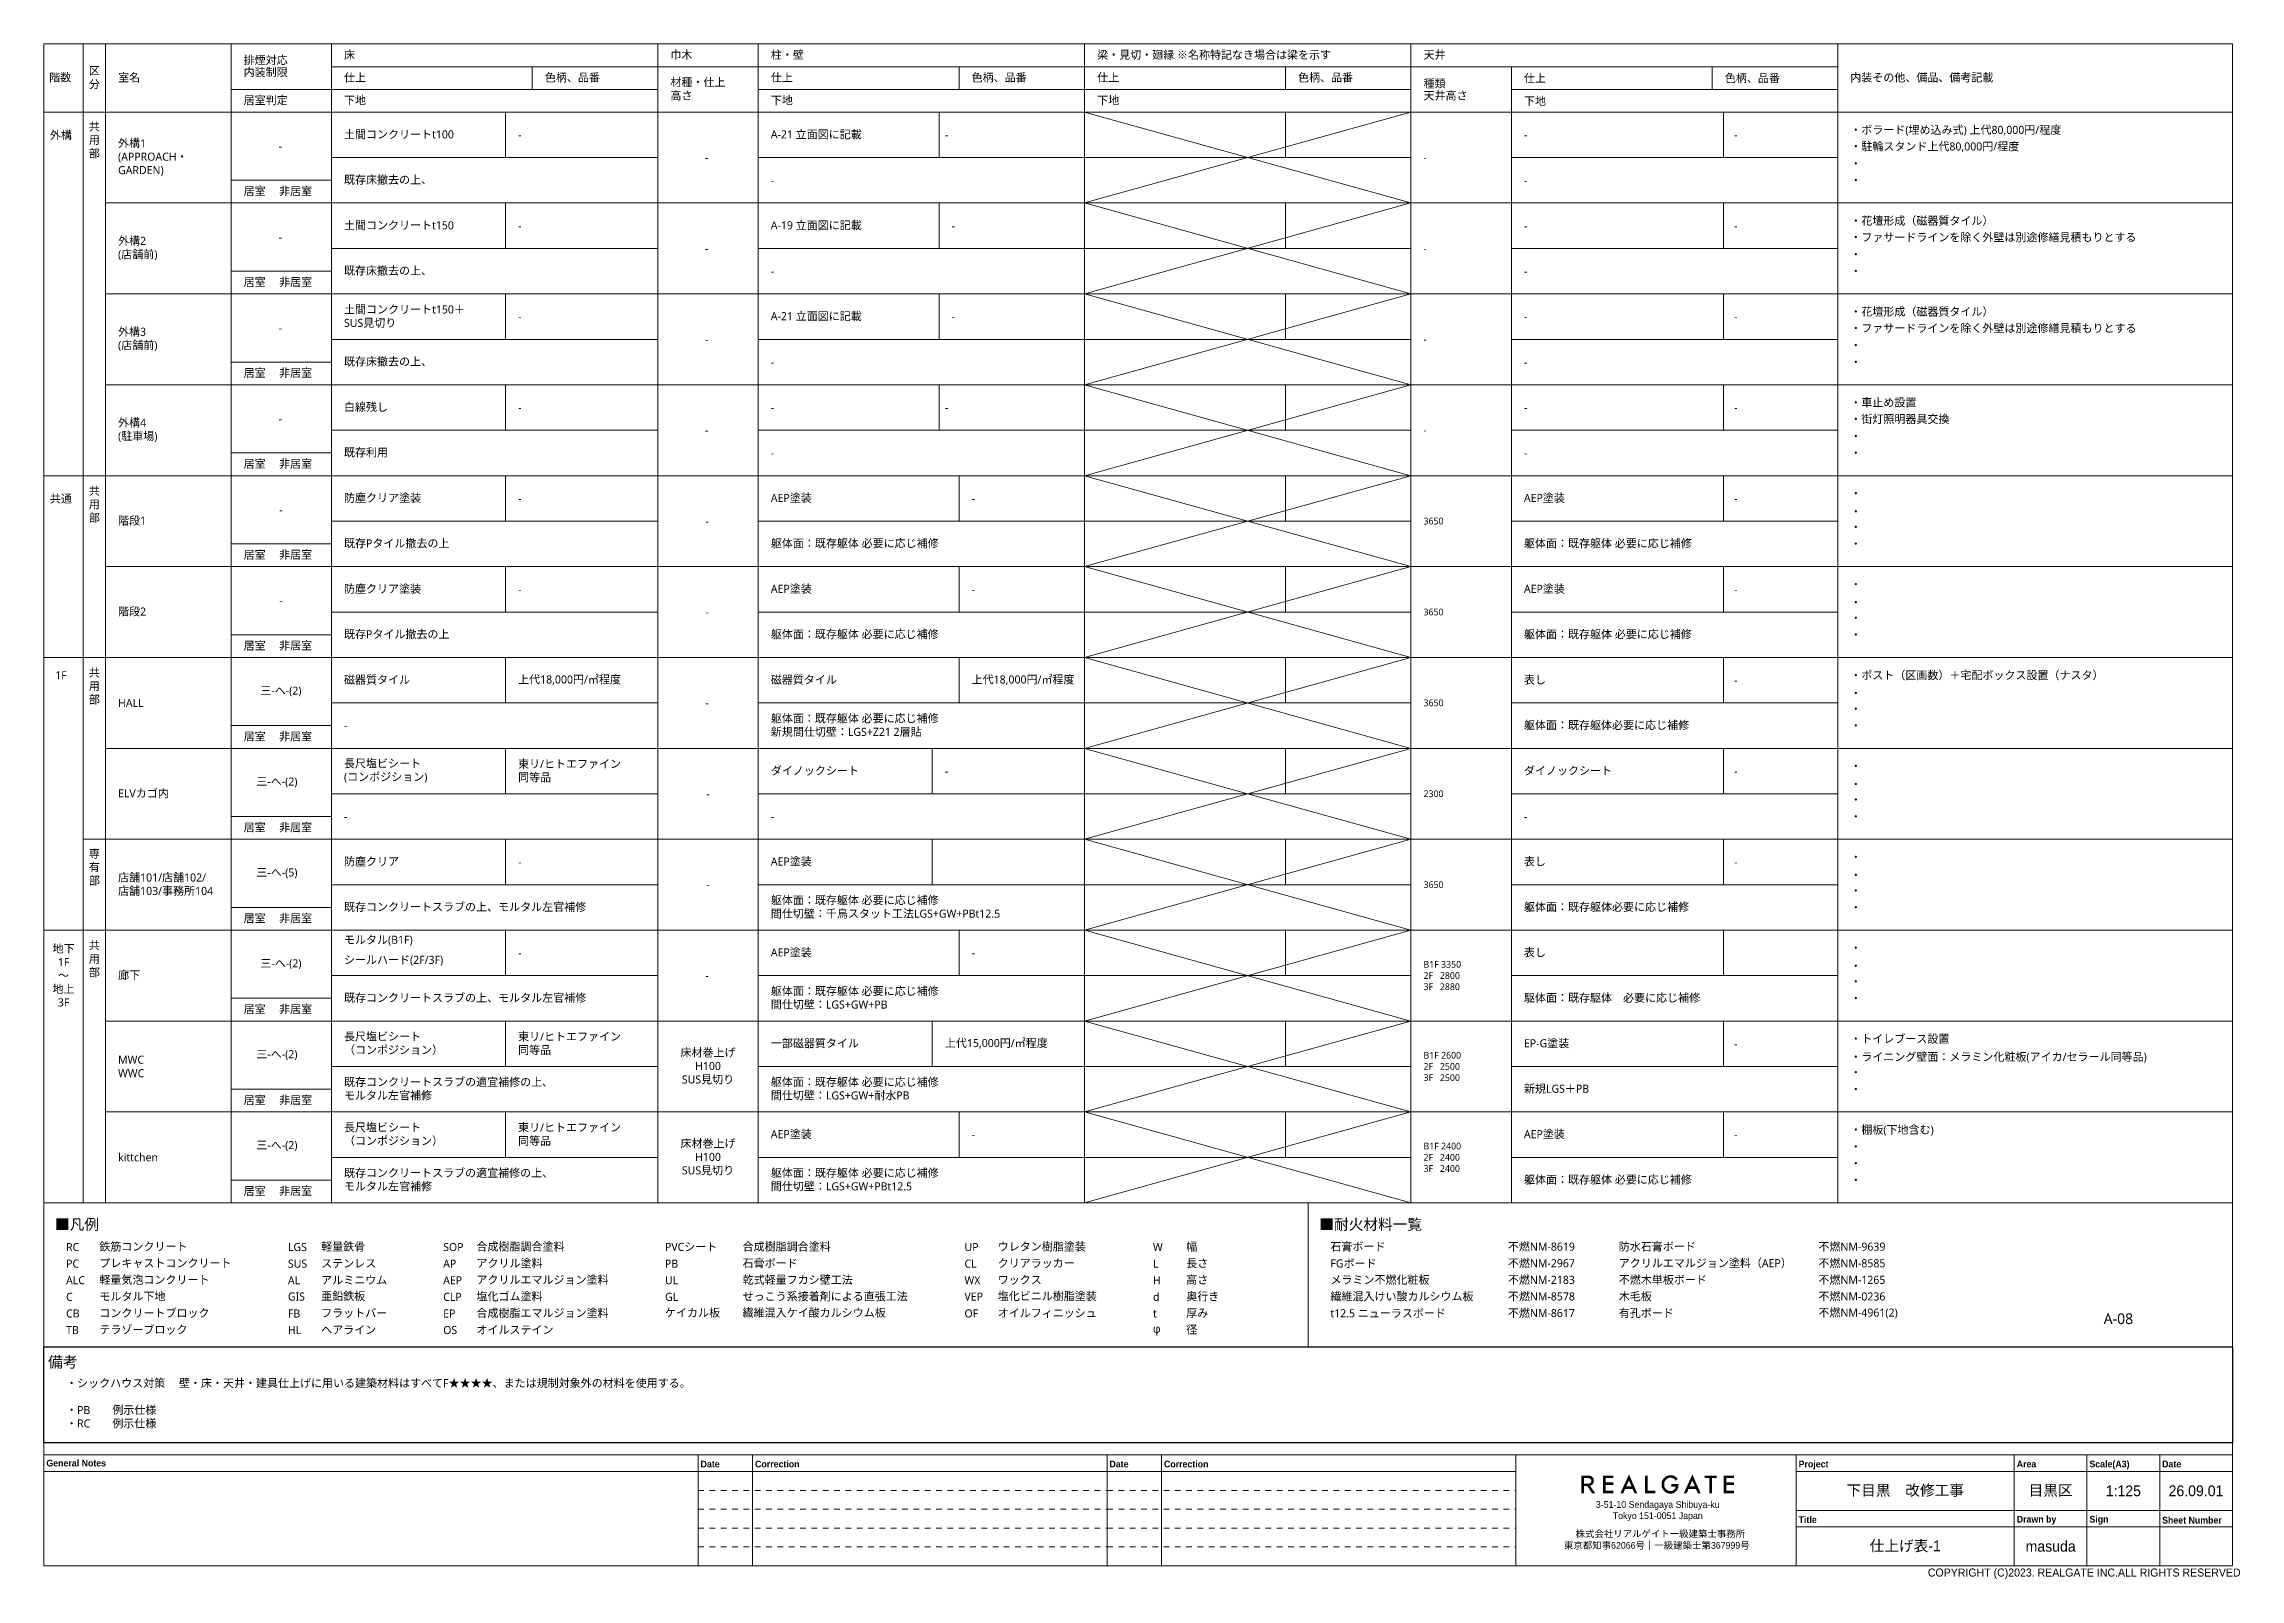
# Paper-space layout 'A-08' of a CAD drawing. Header units: millimetres. Extents: x -204 to 206, y -144 to 143.
import ezdxf

# ---------------------------------------------------------------- set-up
doc = ezdxf.new("R2010")
doc.units = ezdxf.units.MM
doc.header["$PDMODE"] = 1
doc.header["$PDSIZE"] = -2
doc.linetypes.add('短破線', pattern=[2.116125, 1.058062, -1.058062])
doc.layers.add('00_一般', color=7, linetype='Continuous', lineweight=5)
doc.layers.add('一般', color=7, linetype='Continuous', lineweight=5)
doc.styles.add('Yu Gothic UI', font='Yu Gothic UI.ttf')
doc.styles.add('Yu Gothic UI (bold)', font='Yu Gothic UI.ttf')
doc.styles.add('Yu Gothic UI Semilight', font='Yu Gothic UI Semilight.ttf')
doc.styles.add('ＭＳ Ｐゴシック', font='MS PGothic.ttf')
doc.styles.add('ＭＳ Ｐゴシック (bold)', font='')
doc.styles.get('ＭＳ Ｐゴシック (bold)').set_extended_font_data('ＭＳ Ｐゴシック', bold=True)

# ---------------------------------------------------------------- blocks, each defined once
blk = doc.blocks.new('グループ-3')
at = {"layer": '一般', "linetype": 'Continuous', "lineweight": 0, "true_color": 0x221814}
h = blk.add_hatch(color=250, dxfattribs=at)
h.paths.add_polyline_path([(84.4, -126.31), (84.44, -126.31), (84.5, -126.28), (84.57, -126.26), (84.63, -126.23), (84.69, -126.19), (84.74, -126.16), (84.8, -126.12), (84.85, -126.07), (84.89, -126.02), (84.92, -125.99), (84.94, -125.96), (84.98, -125.9), (85.01, -125.85), (85.04, -125.79), (85.06, -125.74), (85.08, -125.7), (85.09, -125.65), (85.1, -125.61), (85.11, -125.57), (85.11, -125.53), (85.11, -125.49), (85.11, -125.46), (85.11, -125.42), (85.12, -125.39), (85.12, -125.36), (85.11, -125.34), (85.11, -125.31), (85.11, -125.29), (85.11, -125.26), (85.1, -125.23), (85.1, -125.2), (85.09, -125.17), (85.09, -125.13), (85.08, -125.1), (85.07, -125.06), (85.06, -125.02), (85.04, -124.98), (85.02, -124.93), (84.99, -124.89), (84.96, -124.84), (84.92, -124.79), (84.88, -124.75), (84.83, -124.69), (84.8, -124.67), (84.78, -124.65), (84.72, -124.61), (84.66, -124.57), (84.6, -124.54), (84.54, -124.51), (84.48, -124.49), (84.43, -124.47), (84.37, -124.46), (84.31, -124.45), (84.26, -124.45), (84.21, -124.44), (84.16, -124.44), (84.12, -124.43), (84.08, -124.43), (84.04, -124.43), (84.01, -124.43), (83.98, -124.42), (83.95, -124.42), (83.93, -124.42), (83.91, -124.42), (83.89, -124.42), (83.88, -124.42), (83.87, -124.42), (83.87, -124.42), (83.86, -124.42), (83.86, -124.42), (83.86, -124.42), (83.86, -124.42), (83.86, -124.42), (83.85, -124.42), (83.84, -124.42), (83.84, -124.42), (83.83, -124.42), (83.82, -124.42), (83.81, -124.42), (83.79, -124.42), (83.78, -124.42), (83.76, -124.42), (83.75, -124.42), (83.73, -124.42), (83.71, -124.42), (83.68, -124.42), (83.66, -124.42), (83.64, -124.42), (83.61, -124.42), (83.59, -124.42), (83.56, -124.42), (83.54, -124.42), (83.51, -124.42), (83.28, -124.42), (82.8, -124.42), (82.8, -127.72), (83.29, -127.72), (83.29, -126.37), (83.88, -126.37), (84.8, -127.72), (85.4, -127.72)])
h.paths.add_polyline_path([(83.29, -125.94), (83.29, -124.89), (83.96, -124.89), (84.05, -124.89), (84.12, -124.9), (84.19, -124.91), (84.26, -124.92), (84.32, -124.94), (84.38, -124.96), (84.43, -124.99), (84.47, -125.02), (84.51, -125.05), (84.54, -125.09), (84.57, -125.13), (84.6, -125.18), (84.62, -125.23), (84.63, -125.28), (84.64, -125.34), (84.64, -125.4), (84.64, -125.47), (84.63, -125.53), (84.62, -125.58), (84.6, -125.63), (84.57, -125.68), (84.54, -125.73), (84.51, -125.77), (84.47, -125.8), (84.42, -125.83), (84.37, -125.86), (84.31, -125.88), (84.25, -125.9), (84.18, -125.92), (84.11, -125.93), (84.03, -125.93), (83.94, -125.94)])
for points in [[(88.78, -124.89), (87.32, -124.89), (87.32, -125.68), (88.74, -125.68), (88.74, -126.15), (87.32, -126.15), (87.32, -127.25), (88.78, -127.25), (88.78, -127.72), (86.83, -127.72), (86.83, -124.42), (88.78, -124.42)], [(95.16, -124.42), (95.16, -127.25), (96.6, -127.25), (96.6, -127.72), (94.67, -127.72), (94.67, -124.42)], [(99.6, -126), (100.94, -126), (100.94, -126.01), (100.94, -126.02), (100.94, -126.03), (100.94, -126.04), (100.94, -126.04), (100.94, -126.05), (100.94, -126.06), (100.94, -126.07), (100.94, -126.08), (100.94, -126.09), (100.94, -126.09), (100.94, -126.1), (100.94, -126.1), (100.94, -126.1), (100.94, -126.1), (100.94, -126.1), (100.94, -126.1), (100.94, -126.1), (100.94, -126.11), (100.94, -126.13), (100.94, -126.15), (100.94, -126.17), (100.93, -126.19), (100.93, -126.23), (100.93, -126.26), (100.93, -126.29), (100.93, -126.32), (100.93, -126.35), (100.92, -126.38), (100.92, -126.41), (100.92, -126.44), (100.92, -126.47), (100.91, -126.49), (100.91, -126.52), (100.9, -126.55), (100.9, -126.58), (100.89, -126.61), (100.88, -126.65), (100.87, -126.68), (100.86, -126.72), (100.85, -126.77), (100.84, -126.81), (100.81, -126.87), (100.79, -126.92), (100.76, -126.97), (100.73, -127.03), (100.7, -127.08), (100.67, -127.13), (100.64, -127.18), (100.6, -127.23), (100.57, -127.27), (100.53, -127.31), (100.42, -127.41), (100.32, -127.5), (100.22, -127.58), (100.12, -127.64), (100.03, -127.69), (99.94, -127.73), (99.85, -127.75), (99.76, -127.76), (99.67, -127.77), (99.59, -127.77), (99.5, -127.77), (99.42, -127.78), (99.34, -127.77), (99.25, -127.77), (99.17, -127.77), (99.09, -127.76), (99, -127.75), (98.91, -127.73), (98.82, -127.69), (98.72, -127.64), (98.62, -127.58), (98.52, -127.51), (98.41, -127.42), (98.29, -127.32), (98.25, -127.28), (98.21, -127.24), (98.12, -127.12), (98.03, -127.01), (97.96, -126.9), (97.9, -126.8), (97.86, -126.7), (97.82, -126.6), (97.8, -126.51), (97.79, -126.42), (97.78, -126.34), (97.78, -126.25), (97.78, -126.16), (97.78, -126.08), (97.78, -125.99), (97.78, -125.9), (97.78, -125.81), (97.79, -125.73), (97.8, -125.64), (97.82, -125.54), (97.86, -125.45), (97.91, -125.34), (97.97, -125.24), (98.04, -125.13), (98.12, -125.02), (98.22, -124.9), (98.26, -124.86), (98.3, -124.82), (98.4, -124.74), (98.49, -124.66), (98.58, -124.6), (98.66, -124.55), (98.74, -124.5), (98.82, -124.47), (98.89, -124.44), (98.96, -124.42), (99.02, -124.41), (99.09, -124.4), (99.14, -124.39), (99.2, -124.38), (99.25, -124.37), (99.29, -124.37), (99.33, -124.36), (99.37, -124.36), (99.4, -124.36), (99.43, -124.36), (99.46, -124.36), (99.49, -124.36), (99.52, -124.36), (99.54, -124.36), (99.56, -124.36), (99.58, -124.36), (99.6, -124.36), (99.62, -124.36), (99.64, -124.37), (99.66, -124.37), (99.69, -124.37), (99.72, -124.38), (99.75, -124.38), (99.78, -124.39), (99.82, -124.39), (99.86, -124.4), (99.9, -124.41), (99.94, -124.43), (99.98, -124.44), (100.03, -124.46), (100.08, -124.47), (100.13, -124.5), (100.17, -124.52), (100.21, -124.53), (100.26, -124.56), (100.31, -124.59), (100.35, -124.62), (100.39, -124.65), (100.43, -124.67), (100.46, -124.7), (100.49, -124.73), (100.52, -124.75), (100.55, -124.78), (100.58, -124.8), (100.6, -124.83), (100.63, -124.85), (100.65, -124.87), (100.67, -124.9), (100.7, -124.92), (100.72, -124.94), (100.74, -124.96), (100.76, -124.98), (100.77, -125), (100.78, -125.01), (100.79, -125.02), (100.79, -125.03), (100.79, -125.03), (100.79, -125.03), (100.79, -125.03), (100.79, -125.03), (100.78, -125.04), (100.78, -125.04), (100.78, -125.04), (100.77, -125.04), (100.77, -125.05), (100.76, -125.05), (100.76, -125.06), (100.75, -125.07), (100.74, -125.07), (100.74, -125.08), (100.73, -125.09), (100.72, -125.1), (100.71, -125.11), (100.69, -125.12), (100.68, -125.13), (100.67, -125.15), (100.66, -125.16), (100.64, -125.17), (100.63, -125.18), (100.62, -125.2), (100.6, -125.21), (100.59, -125.22), (100.58, -125.23), (100.57, -125.25), (100.55, -125.26), (100.54, -125.27), (100.53, -125.28), (100.52, -125.29), (100.52, -125.3), (100.51, -125.3), (100.5, -125.31), (100.49, -125.32), (100.49, -125.32), (100.48, -125.33), (100.48, -125.33), (100.47, -125.34), (100.47, -125.34), (100.46, -125.34), (100.46, -125.35), (100.46, -125.35), (100.45, -125.35), (100.45, -125.36), (100.45, -125.36), (100.45, -125.36), (100.45, -125.37), (100.45, -125.37), (100.45, -125.37), (100.45, -125.37), (100.44, -125.37), (100.43, -125.36), (100.42, -125.34), (100.41, -125.33), (100.4, -125.31), (100.38, -125.29), (100.36, -125.26), (100.34, -125.24), (100.32, -125.22), (100.3, -125.2), (100.29, -125.18), (100.27, -125.16), (100.25, -125.14), (100.23, -125.13), (100.21, -125.11), (100.19, -125.09), (100.17, -125.07), (100.14, -125.05), (100.11, -125.03), (100.08, -125.01), (100.04, -124.98), (100, -124.96), (99.96, -124.93), (99.92, -124.91), (99.88, -124.89), (99.84, -124.87), (99.79, -124.86), (99.75, -124.85), (99.7, -124.84), (99.65, -124.84), (99.6, -124.83), (99.55, -124.83), (99.5, -124.83), (99.45, -124.83), (99.39, -124.83), (99.33, -124.83), (99.28, -124.84), (99.22, -124.84), (99.15, -124.85), (99.09, -124.87), (99.02, -124.89), (98.95, -124.93), (98.88, -124.97), (98.8, -125.02), (98.72, -125.08), (98.64, -125.15), (98.61, -125.19), (98.57, -125.22), (98.51, -125.3), (98.45, -125.38), (98.4, -125.46), (98.36, -125.54), (98.32, -125.61), (98.3, -125.68), (98.28, -125.75), (98.27, -125.82), (98.27, -125.88), (98.27, -125.95), (98.27, -126.01), (98.27, -126.08), (98.27, -126.14), (98.27, -126.21), (98.27, -126.28), (98.28, -126.34), (98.29, -126.41), (98.3, -126.48), (98.33, -126.55), (98.37, -126.63), (98.42, -126.7), (98.47, -126.78), (98.54, -126.86), (98.61, -126.95), (98.65, -126.98), (98.69, -127.02), (98.77, -127.08), (98.84, -127.14), (98.92, -127.18), (98.99, -127.22), (99.05, -127.25), (99.12, -127.28), (99.18, -127.29), (99.23, -127.3), (99.29, -127.31), (99.34, -127.31), (99.39, -127.31), (99.44, -127.31), (99.49, -127.31), (99.53, -127.31), (99.58, -127.31), (99.62, -127.3), (99.66, -127.3), (99.71, -127.28), (99.76, -127.27), (99.81, -127.24), (99.87, -127.22), (99.92, -127.18), (99.98, -127.14), (100.05, -127.1), (100.08, -127.07), (100.12, -127.04), (100.16, -127), (100.19, -126.96), (100.22, -126.92), (100.25, -126.88), (100.28, -126.85), (100.3, -126.82), (100.31, -126.79), (100.33, -126.76), (100.34, -126.73), (100.35, -126.7), (100.36, -126.68), (100.37, -126.65), (100.38, -126.63), (100.38, -126.6), (100.39, -126.58), (100.39, -126.56), (100.4, -126.53), (100.4, -126.51), (100.41, -126.5), (100.41, -126.49), (100.41, -126.48), (100.41, -126.47), (100.41, -126.47), (100.4, -126.47), (100.4, -126.47), (100.4, -126.47), (100.39, -126.47), (100.39, -126.47), (100.38, -126.47), (100.37, -126.47), (100.37, -126.47), (100.36, -126.47), (100.35, -126.47), (100.34, -126.47), (100.33, -126.47), (100.31, -126.47), (100.3, -126.47), (100.28, -126.47), (100.26, -126.47), (100.24, -126.47), (100.22, -126.47), (100.2, -126.47), (100.17, -126.47), (100.15, -126.47), (100.13, -126.47), (100.1, -126.47), (100.08, -126.47), (100.05, -126.47), (100.03, -126.47), (100, -126.47), (99.98, -126.47), (99.95, -126.47), (99.93, -126.47), (99.9, -126.47), (99.88, -126.47), (99.85, -126.47), (99.83, -126.47), (99.81, -126.47), (99.78, -126.47), (99.76, -126.47), (99.74, -126.47), (99.72, -126.47), (99.71, -126.47), (99.69, -126.47), (99.67, -126.47), (99.66, -126.47), (99.64, -126.47), (99.63, -126.47), (99.62, -126.47), (99.61, -126.47), (99.6, -126.47), (99.6, -126.47)], [(107.19, -124.89), (107.19, -127.72), (106.7, -127.72), (106.7, -124.89), (105.8, -124.89), (105.8, -124.42), (108.09, -124.42), (108.09, -124.89)], [(111.32, -124.89), (109.86, -124.89), (109.86, -125.68), (111.28, -125.68), (111.28, -126.15), (109.86, -126.15), (109.86, -127.25), (111.32, -127.25), (111.32, -127.72), (109.37, -127.72), (109.37, -124.42), (111.32, -124.42)]]:
    blk.add_hatch(color=250, dxfattribs=at).paths.add_polyline_path(points)
h = blk.add_hatch(color=250, dxfattribs=at)
h.paths.add_polyline_path([(92.36, -126.92), (92.7, -127.72), (93.23, -127.72), (91.69, -124.21), (90.08, -127.72), (90.61, -127.72), (90.97, -126.92)])
h.paths.add_polyline_path([(92.16, -126.45), (91.17, -126.45), (91.68, -125.33)])
h = blk.add_hatch(color=250, dxfattribs=at)
h.paths.add_polyline_path([(104.2, -126.92), (104.54, -127.72), (105.08, -127.72), (103.53, -124.21), (101.93, -127.72), (102.45, -127.72), (102.81, -126.92)])
h.paths.add_polyline_path([(104, -126.45), (103.02, -126.45), (103.52, -125.33)])
blk = doc.blocks.new('グループ-4')
at = {"layer": '一般'}
blk.add_blockref('グループ-3', (0, 0), dxfattribs=at)
at = {"layer": '一般', "color": 7, "transparency": 33554687, "char_height": 1.2563, "line_spacing_factor": 0.99804, "style": 'ＭＳ Ｐゴシック'}
for s, insert, attachment_point in [('3-51-10 Sendagaya Shibuya-ku\\PTokyo 151-0051 Japan', (97.06, -131.05), 5), ('株式会社リアルゲイト一級建築士事務所', (81.72, -134.66), 1), ('東京都知事62066号｜一級建築士第367999号', (79.55, -136.83), 1)]:
    blk.add_mtext(s, dxfattribs=dict(at, insert=insert, attachment_point=attachment_point))
blk = doc.blocks.new('(横)図面枠')
at = {"layer": '一般', "color": 7, "linetype": 'Continuous', "lineweight": 5, "transparency": 33554687}
blk.add_line((-204.39, -120.54), (70.56, -120.54), dxfattribs=at)
at = {"layer": '一般', "color": 7, "linetype": 'Continuous', "lineweight": 13, "transparency": 33554687}
for p, q in [((-82.19, -120.54), (-82.19, -141.27)), ((-72.01, -120.54), (-72.01, -141.27)), ((-5.81, -120.54), (-5.81, -141.27)), ((4.37, -120.54), (4.37, -141.27)), ((70.56, -141.27), (70.56, -120.54)), ((122.92, -141.27), (122.92, -120.54)), ((163.66, -141.27), (163.66, -120.54)), ((177.24, -141.27), (177.24, -120.54)), ((190.82, -141.27), (190.82, -120.54)), ((-204.39, -123.65), (70.56, -123.65)), ((122.92, -123.65), (204.39, -123.65)), ((122.92, -130.91), (204.39, -130.91)), ((122.92, -134.02), (204.39, -134.02))]:
    blk.add_line(p, q, dxfattribs=at)
at = {"layer": '一般', "color": 7, "linetype": '短破線', "lineweight": 13, "transparency": 33554687}
for p, q in [((-82.19, -127.18), (-5.81, -127.18)), ((-82.19, -130.7), (-5.81, -130.7)), ((-5.81, -127.18), (70.56, -127.18)), ((-5.81, -130.7), (70.56, -130.7)), ((-82.19, -134.22), (-5.81, -134.22)), ((-5.81, -134.22), (70.56, -134.22)), ((-82.19, -137.75), (-5.81, -137.75)), ((-5.81, -137.75), (70.56, -137.75))]:
    blk.add_line(p, q, dxfattribs=at)
at = {"layer": '一般', "linetype": 'Continuous', "lineweight": 13, "flags": 128}
for points in [[(-204.39, 142.88), (204.39, 142.88), (204.39, -141.27), (-204.39, -141.27)], [(-204.39, -120.54), (204.39, -120.54), (204.39, -141.27), (-204.39, -141.27)]]:
    blk.add_lwpolyline(points, close=True, dxfattribs=at)
at = {"layer": '一般', "color": 7, "linetype": 'Continuous', "lineweight": 5, "transparency": 33554687}
for p in [(143.29, -127.28), (170.45, -127.28), (184.03, -127.28), (197.6, -127.28), (143.29, -137.64), (170.45, -137.64), (184.03, -137.64), (197.6, -137.64)]:
    blk.add_point(p, dxfattribs=at)
at = {"layer": '一般', "color": 7, "transparency": 33554687}
blk.add_blockref('グループ-4', (0, 0), dxfattribs=at)
at = {"layer": '一般', "color": 7, "transparency": 33554687, "line_spacing_factor": 1.014956, "style": 'ＭＳ Ｐゴシック (bold)'}
for s, insert, char_height, attachment_point in [(' General Notes', (-204.39, -122.1), 1.2563, 4), (' Date', (-82.19, -121.64), 1.256, 1), (' Correction', (-72.01, -121.64), 1.2563, 1), (' Date', (-5.81, -121.64), 1.256, 1), (' Correction', (4.37, -121.64), 1.2563, 1), (' Project', (122.92, -121.64), 1.256, 1), (' Area', (163.66, -121.63), 1.256, 1), (' Scale(A3)', (177.24, -121.63), 1.256, 1), (' Date', (190.82, -121.63), 1.256, 1), (' Title', (122.92, -132.03), 1.256, 1), (' Drawn by', (163.66, -131.94), 1.256, 1), (' Sign', (177.24, -131.94), 1.256, 1), (' Sheet Number', (190.82, -132.12), 1.2563, 1)]:
    blk.add_mtext(s, dxfattribs=dict(at, insert=insert, char_height=char_height, attachment_point=attachment_point))
at = {"layer": '一般', "line_spacing_factor": 0.99804, "style": 'ＭＳ Ｐゴシック'}
for s, insert, char_height, attachment_point in [('下目黒\u3000改修工事', (143.29, -127.28), 2.01, 5), ('目黒区', (170.45, -127.28), 2.01, 5), ('1:125', (184.03, -127.28), 2.01, 5), ('25.07.01', (197.6, -127.28), 2.01, 5), ('masuda', (170.45, -137.64), 2.01, 5), ('COPYRIGHT (C)2023. REALGATE INC.ALL RIGHTS RESERVED', (147.52, -141.77), 1.5076, 1)]:
    blk.add_mtext(s, dxfattribs=dict(at, insert=insert, char_height=char_height, attachment_point=attachment_point))
at = {"color": 255, "linetype": 'Continuous', "lineweight": 13}
blk.add_wipeout([(192.08, -128.94), (203.12, -128.94), (203.12, -125.61), (192.08, -125.61)], dxfattribs=at).dxf.layer = '一般'
at = {"layer": '一般', "insert": (197.6, -127.28), "char_height": 2.01, "attachment_point": 5, "line_spacing_factor": 0.99804, "style": 'ＭＳ Ｐゴシック'}
blk.add_mtext('26.09.01', dxfattribs=at)
blk = doc.blocks.new('グループ-257')
at = {"layer": '00_一般', "color": 7, "linetype": 'Continuous', "lineweight": 13, "transparency": 33554687, "flags": 128}
for points in [[(-204.34, -73.49), (31.83, -73.49), (31.83, -100.35), (-204.34, -100.35)], [(31.83, -73.49), (204.45, -73.49), (204.45, -100.35), (31.83, -100.35)]]:
    blk.add_lwpolyline(points, close=True, dxfattribs=at)
at = {"layer": '00_一般', "color": 7, "linetype": 'Continuous', "lineweight": 25, "transparency": 33554687, "flags": 128}
blk.add_lwpolyline([(-204.34, -100.35), (204.45, -100.35), (204.45, -118.32), (-204.34, -118.32)], close=True, dxfattribs=at)
at = {"layer": '00_一般', "color": 7, "transparency": 33554687}
for s, insert, char_height, attachment_point, line_spacing_factor, style in [('■凡例', (-202.27, -77.62), 2.01, 4, 0.99804, 'Yu Gothic UI'), ('■耐火材料一覧', (33.9, -77.62), 2.01, 4, 0.99804, 'Yu Gothic UI'), ('RC', (-200.2, -81.75), 1.508, 4, 0.99804, 'Yu Gothic UI'), ('鉄筋コンクリート', (-193.98, -81.75), 1.508, 4, 0.99804, 'Yu Gothic UI'), ('LGS', (-158.76, -81.75), 1.508, 4, 0.99804, 'Yu Gothic UI'), ('軽量鉄骨', (-152.55, -81.75), 1.508, 4, 0.99804, 'Yu Gothic UI'), ('SOP', (-129.76, -81.75), 1.508, 4, 0.99804, 'Yu Gothic UI'), ('合成樹脂調合塗料', (-123.55, -81.75), 1.508, 4, 0.99804, 'Yu Gothic UI'), ('PVCシート', (-88.33, -81.75), 1.508, 4, 0.99804, 'Yu Gothic UI'), ('合成樹脂調合塗料', (-73.83, -81.75), 1.508, 4, 0.99804, 'Yu Gothic UI'), ('UP', (-32.39, -81.75), 1.508, 4, 0.99804, 'Yu Gothic UI'), ('ウレタン樹脂塗装', (-26.18, -81.75), 1.508, 4, 0.99804, 'Yu Gothic UI'), ('W', (2.82, -81.75), 1.51, 4, 0.99804, 'Yu Gothic UI'), ('幅', (9.04, -81.75), 1.51, 4, 0.99804, 'Yu Gothic UI'), ('石膏ボード', (35.97, -81.75), 1.508, 4, 0.99804, 'Yu Gothic UI'), ('不燃NM-8619', (69.12, -81.75), 1.508, 4, 0.99804, 'Yu Gothic UI'), ('防水石膏ボード', (89.83, -81.75), 1.508, 4, 0.99804, 'Yu Gothic UI'), ('不燃NM-9639', (127.12, -81.75), 1.508, 4, 0.99804, 'Yu Gothic UI'), ('PC', (-200.2, -84.85), 1.508, 4, 0.99804, 'Yu Gothic UI'), ('プレキャストコンクリート', (-193.98, -84.85), 1.5076, 4, 0.99804, 'Yu Gothic UI'), ('SUS', (-158.76, -84.85), 1.508, 4, 0.99804, 'Yu Gothic UI'), ('ステンレス', (-152.55, -84.85), 1.508, 4, 0.99804, 'Yu Gothic UI'), ('AP', (-129.76, -84.85), 1.508, 4, 0.99804, 'Yu Gothic UI'), ('アクリル塗料', (-123.55, -84.85), 1.508, 4, 0.99804, 'Yu Gothic UI'), ('PB', (-88.33, -84.85), 1.508, 4, 0.99804, 'Yu Gothic UI'), ('石膏ボード', (-73.83, -84.85), 1.508, 4, 0.99804, 'Yu Gothic UI'), ('CL', (-32.39, -84.85), 1.508, 4, 0.99804, 'Yu Gothic UI'), ('クリアラッカー', (-26.18, -84.85), 1.508, 4, 0.99804, 'Yu Gothic UI'), ('L', (2.82, -84.85), 1.51, 4, 0.99804, 'Yu Gothic UI'), ('長さ', (9.04, -84.85), 1.508, 4, 0.99804, 'Yu Gothic UI'), ('FGボード', (35.97, -84.85), 1.508, 4, 0.99804, 'Yu Gothic UI'), ('不燃NM-2967', (69.12, -84.85), 1.508, 4, 0.99804, 'Yu Gothic UI'), ('アクリルエマルジョン塗料（AEP）', (89.83, -84.85), 1.5076, 4, 0.99804, 'Yu Gothic UI'), ('不燃NM-8585', (127.12, -84.85), 1.508, 4, 0.99804, 'Yu Gothic UI'), ('ALC', (-200.2, -87.95), 1.508, 4, 0.99804, 'Yu Gothic UI'), ('軽量気泡コンクリート', (-193.98, -87.95), 1.508, 4, 0.99804, 'Yu Gothic UI'), ('モルタル下地', (-193.98, -91.05), 1.508, 4, 0.99804, 'Yu Gothic UI'), ('AL', (-158.76, -87.95), 1.508, 4, 0.99804, 'Yu Gothic UI'), ('GIS', (-158.76, -90.99), 1.508, 4, 0.99804, 'Yu Gothic UI'), ('亜鉛鉄板', (-152.55, -90.99), 1.508, 4, 0.99804, 'Yu Gothic UI'), ('アルミニウム', (-152.55, -87.95), 1.508, 4, 0.99804, 'Yu Gothic UI'), ('AEP', (-129.76, -87.95), 1.508, 4, 0.99804, 'Yu Gothic UI'), ('塩化ゴム塗料', (-123.55, -91.05), 1.508, 4, 0.99804, 'Yu Gothic UI'), ('アクリルエマルジョン塗料', (-123.55, -87.95), 1.5076, 4, 0.99804, 'Yu Gothic UI'), ('UL', (-88.33, -87.95), 1.508, 4, 0.99804, 'Yu Gothic UI'), ('乾式軽量フカシ壁工法', (-73.83, -87.95), 1.508, 4, 0.99804, 'Yu Gothic UI'), ('せっこう系接着剤による直張工法', (-73.83, -91.05), 1.5076, 4, 0.99804, 'Yu Gothic UI'), ('VEP', (-32.39, -90.99), 1.508, 4, 0.99804, 'Yu Gothic UI'), ('WX', (-32.39, -87.95), 1.508, 4, 0.99804, 'Yu Gothic UI'), ('塩化ビニル樹脂塗装', (-26.18, -90.99), 1.508, 4, 0.99804, 'Yu Gothic UI'), ('ワックス', (-26.18, -87.95), 1.508, 4, 0.99804, 'Yu Gothic UI'), ('d', (2.82, -91.05), 1.51, 4, 0.99804, 'Yu Gothic UI'), ('H', (2.82, -87.95), 1.51, 4, 0.99804, 'Yu Gothic UI'), ('奥行き', (9.04, -91.05), 1.508, 4, 0.99804, 'Yu Gothic UI'), ('高さ', (9.04, -87.95), 1.508, 4, 0.99804, 'Yu Gothic UI'), ('繊維混入けい酸カルシウム板', (35.97, -91.05), 1.5076, 4, 0.99804, 'Yu Gothic UI'), ('メラミン不燃化粧板', (35.97, -87.95), 1.508, 4, 0.99804, 'Yu Gothic UI'), ('不燃NM-2183', (69.12, -87.95), 1.508, 4, 0.99804, 'Yu Gothic UI'), ('不燃NM-8578', (69.12, -91.05), 1.508, 4, 0.99804, 'Yu Gothic UI'), ('木毛板', (89.83, -91.05), 1.508, 4, 0.99804, 'Yu Gothic UI'), ('不燃木単板ボード', (89.83, -87.95), 1.508, 4, 0.99804, 'Yu Gothic UI'), ('不燃NM-1265', (127.12, -87.95), 1.508, 4, 0.99804, 'Yu Gothic UI'), ('不燃NM-0236', (127.12, -91.05), 1.508, 4, 0.99804, 'Yu Gothic UI'), ('C', (-200.2, -91.05), 1.51, 4, 0.99804, 'Yu Gothic UI'), ('CB', (-200.2, -94.15), 1.508, 4, 0.99804, 'Yu Gothic UI'), ('コンクリートブロック', (-193.98, -94.15), 1.508, 4, 0.99804, 'Yu Gothic UI'), ('FB', (-158.76, -94.15), 1.508, 4, 0.99804, 'Yu Gothic UI'), ('フラットバー', (-152.55, -94.15), 1.508, 4, 0.99804, 'Yu Gothic UI'), ('CLP', (-129.76, -91.05), 1.508, 4, 0.99804, 'Yu Gothic UI'), ('EP', (-129.76, -94.15), 1.508, 4, 0.99804, 'Yu Gothic UI'), ('合成樹脂エマルジョン塗料', (-123.55, -94.15), 1.5076, 4, 0.99804, 'Yu Gothic UI'), ('GL', (-88.33, -91.05), 1.508, 4, 0.99804, 'Yu Gothic UI'), ('ケイカル板', (-88.33, -94.09), 1.508, 4, 0.99804, 'Yu Gothic UI'), ('繊維混入ケイ酸カルシウム板', (-73.83, -94.09), 1.5076, 4, 0.99804, 'Yu Gothic UI'), ('OF', (-32.39, -94.15), 1.508, 4, 0.99804, 'Yu Gothic UI'), ('オイルフィニッシュ', (-26.18, -94.15), 1.508, 4, 0.99804, 'Yu Gothic UI'), ('t', (2.82, -94.15), 1.51, 4, 0.99804, 'Yu Gothic UI'), ('厚み', (9.04, -94.15), 1.508, 4, 0.99804, 'Yu Gothic UI'), ('t12.5 ニューラスボード', (35.97, -94.15), 1.5076, 4, 0.99804, 'Yu Gothic UI'), ('不燃NM-8617', (69.12, -94.15), 1.508, 4, 0.99804, 'Yu Gothic UI'), ('有孔ボード', (89.83, -94.15), 1.508, 4, 0.99804, 'Yu Gothic UI'), ('不燃NM-4961(2)', (127.12, -94.15), 1.5076, 4, 0.99804, 'Yu Gothic UI'), ('TB', (-200.2, -97.25), 1.508, 4, 0.99804, 'Yu Gothic UI'), ('テラゾーブロック', (-193.98, -97.25), 1.508, 4, 0.99804, 'Yu Gothic UI'), ('HL', (-158.76, -97.25), 1.508, 4, 0.99804, 'Yu Gothic UI'), ('ヘアライン', (-152.55, -97.25), 1.508, 4, 0.99804, 'Yu Gothic UI'), ('OS', (-129.76, -97.25), 1.508, 4, 0.99804, 'Yu Gothic UI'), ('オイルステイン', (-123.55, -97.25), 1.508, 4, 0.99804, 'Yu Gothic UI'), ('φ', (2.82, -97.25), 1.51, 4, 0.99804, 'Yu Gothic UI'), ('径', (9.04, -97.25), 1.51, 4, 0.99804, 'Yu Gothic UI'), ('備考', (-203.58, -102.19), 2.035, 1, 1.014956, 'Yu Gothic UI (bold)'), ('・シックハウス対策\u3000 壁・床・天井・建具仕上げに用いる建築材料はすべてF★★★★、または規制対象外の材料を使用する。\\P\\P・PB\u3000\u3000例示仕様\\P・RC\u3000\u3000例示仕様', (-200.2, -106.4), 1.5076, 1, 0.99804, 'Yu Gothic UI')]:
    blk.add_mtext(s, dxfattribs=dict(at, insert=insert, char_height=char_height, attachment_point=attachment_point, line_spacing_factor=line_spacing_factor, style=style))
blk = doc.blocks.new('グループ-258')
at = {"layer": '00_一般', "color": 7, "lineweight": 5}
for p, q in [((-150.63, 138.64), (-89.67, 138.64)), ((-70.91, 138.64), (-9.95, 138.64)), ((-9.95, 138.64), (51.02, 138.64)), ((51.02, 138.64), (130.74, 138.64))]:
    blk.add_line(p, q, dxfattribs=at)
at = {"layer": '00_一般', "color": 8, "linetype": 'Continuous', "lineweight": 5}
for p, q in [((-113.12, 138.64), (-113.12, 134.4)), ((-89.67, 138.64), (-70.91, 138.64)), ((-33.39, 138.64), (-33.39, 134.4)), ((27.57, 138.64), (27.57, 134.4)), ((69.78, 130.16), (69.78, 138.64)), ((107.29, 138.64), (107.29, 134.4)), ((-89.67, 134.4), (-150.63, 134.4)), ((-9.95, 134.4), (-70.91, 134.4)), ((51.02, 134.4), (-9.95, 134.4)), ((130.74, 134.4), (69.78, 134.4))]:
    blk.add_line(p, q, dxfattribs=at)
at = {"layer": '00_一般', "color": 7, "lineweight": 18, "flags": 128}
blk.add_lwpolyline([(-192.84, 142.88), (204.45, 142.88), (204.45, 130.16), (-192.84, 130.16)], close=True, dxfattribs=at)
at = {"layer": '00_一般', "color": 7, "lineweight": 5, "flags": 128}
for points in [[(-169.39, 142.88), (-150.63, 142.88), (-150.63, 134.4), (-169.39, 134.4)], [(-150.63, 142.88), (-89.67, 142.88), (-89.67, 130.16), (-150.63, 130.16)], [(-70.91, 142.88), (-9.95, 142.88), (-9.95, 130.16), (-70.91, 130.16)], [(-9.95, 142.88), (51.02, 142.88), (51.02, 130.16), (-9.95, 130.16)], [(51.02, 142.88), (130.74, 142.88), (130.74, 130.16), (51.02, 130.16)], [(130.74, 142.88), (204.45, 142.88), (204.45, 130.16), (130.74, 130.16)], [(-169.39, 134.4), (-150.63, 134.4), (-150.63, 130.16), (-169.39, 130.16)]]:
    blk.add_lwpolyline(points, close=True, dxfattribs=at)
at = {"layer": '00_一般', "color": 8, "linetype": 'Continuous', "lineweight": 5, "flags": 128}
blk.add_lwpolyline([(-89.67, 142.88), (-70.91, 142.88), (-70.91, 130.16), (-89.67, 130.16)], close=True, dxfattribs=at)
at = {"layer": '00_一般', "color": 7, "attachment_point": 4, "line_spacing_factor": 0.99804, "style": 'Yu Gothic UI'}
for s, insert, char_height in [('排煙対応', (-167.04, 139.76), 1.508), ('床', (-148.29, 140.76), 1.51), ('巾木', (-87.32, 140.76), 1.508), ('柱・壁', (-68.56, 140.76), 1.508), ('梁・見切・廻縁 ※名称特記なき場合は梁を示す', (-7.6, 140.76), 1.5076), ('天井', (53.36, 140.76), 1.508), ('室名', (-190.49, 136.52), 1.508), ('内装制限', (-167.04, 137.52), 1.508), ('仕上', (-148.29, 136.52), 1.508), ('色柄、品番', (-110.77, 136.52), 1.508), ('材種・仕上\\P高さ', (-87.32, 134.4), 1.508), ('仕上', (-68.56, 136.52), 1.508), ('色柄、品番', (-31.05, 136.52), 1.508), ('仕上', (-7.6, 136.52), 1.508), ('色柄、品番', (29.91, 136.52), 1.508), ('種類', (53.36, 135.4), 1.508), ('仕上', (72.12, 136.4), 1.508), ('色柄、品番', (109.64, 136.4), 1.508), ('内装その他、備品、備考記載', (133.08, 136.52), 1.5076), ('居室判定', (-167.04, 132.28), 1.508), ('下地', (-148.29, 132.28), 1.508), ('下地', (-68.56, 132.28), 1.508), ('下地', (-7.6, 132.28), 1.508), ('天井高さ', (53.36, 133.15), 1.508), ('下地', (72.12, 132.15), 1.508)]:
    blk.add_mtext(s, dxfattribs=dict(at, insert=insert, char_height=char_height))
blk = doc.blocks.new('グループ-259')
at = {"layer": '00_一般', "color": 7, "lineweight": 18, "flags": 128}
for points in [[(-204.34, 142.88), (-192.84, 142.88), (-192.84, 130.16), (-204.34, 130.16)], [(-197, 142.88), (-192.84, 142.88), (-192.84, 130.16), (-197, 130.16)]]:
    blk.add_lwpolyline(points, close=True, dxfattribs=at)
at = {"layer": '00_一般', "color": 7, "attachment_point": 5, "line_spacing_factor": 0.99804, "style": 'Yu Gothic UI'}
for s, insert, char_height in [('階数', (-201.29, 136.52), 1.508), ('区\\P分', (-194.92, 136.52), 1.51)]:
    blk.add_mtext(s, dxfattribs=dict(at, insert=insert, char_height=char_height))
blk = doc.blocks.new('グループ-260')
at = {"layer": '00_一般', "color": 8, "linetype": 'Continuous', "lineweight": 5}
for p, q in [((-118.12, 28.33), (-118.12, 19.85)), ((-33.39, 28.33), (-33.39, 19.85)), ((-9.95, 11.36), (51.02, 28.33)), ((51.02, 11.36), (-9.95, 28.33)), ((27.57, 28.33), (27.57, 19.85)), ((69.78, 11.36), (69.78, 28.33)), ((109.4, 28.33), (109.4, 19.85)), ((-150.63, 19.85), (-89.67, 19.85)), ((-9.95, 19.85), (-70.91, 19.85)), ((130.74, 19.85), (69.78, 19.85))]:
    blk.add_line(p, q, dxfattribs=at)
at = {"layer": '00_一般', "color": 7, "lineweight": 5, "flags": 128}
for points in [[(-192.84, 28.33), (-169.39, 28.33), (-169.39, 11.36), (-192.84, 11.36)], [(-169.39, 28.33), (-150.63, 28.33), (-150.63, 15.61), (-169.39, 15.61)], [(-150.63, 28.33), (-89.67, 28.33), (-89.67, 11.36), (-150.63, 11.36)], [(-89.67, 28.33), (-70.91, 28.33), (-70.91, 11.36), (-89.67, 11.36)], [(-70.91, 28.33), (-9.95, 28.33), (-9.95, 11.36), (-70.91, 11.36)], [(-9.95, 28.33), (51.02, 28.33), (51.02, 19.85), (-9.95, 19.85)], [(51.02, 28.33), (130.74, 28.33), (130.74, 11.36), (51.02, 11.36)], [(130.74, 28.33), (204.45, 28.33), (204.45, 11.36), (130.74, 11.36)], [(-9.95, 19.85), (51.02, 19.85), (51.02, 11.36), (-9.95, 11.36)], [(-169.39, 15.61), (-150.63, 15.61), (-150.63, 11.36), (-169.39, 11.36)]]:
    blk.add_lwpolyline(points, close=True, dxfattribs=at)
at = {"layer": '00_一般', "color": 7, "lineweight": 18, "flags": 128}
blk.add_lwpolyline([(-192.84, 28.33), (204.45, 28.33), (204.45, 11.36), (-192.84, 11.36)], close=True, dxfattribs=at)
at = {"layer": '00_一般', "color": 7, "line_spacing_factor": 0.99804, "style": 'Yu Gothic UI'}
for s, insert, char_height, attachment_point in [('磁器質タイル', (-148.29, 24.09), 1.508, 4), ('上代18,000円/㎡程度', (-115.77, 24.09), 1.5076, 4), ('磁器質タイル', (-68.56, 24.09), 1.508, 4), ('上代18,000円/㎡程度', (-31.05, 24.09), 1.5076, 4), ('表し', (72.12, 24.09), 1.508, 4), ('・ポスト（区画数）＋宅配ボックス設置（ナスタ）', (133.08, 25.77), 1.5076, 1), ('HALL', (-190.49, 19.85), 1.508, 4), ('三-へ-(2)', (-160.07, 21.97), 1.508, 5), ('-', (111.38, 24.09), 1.51, 4), ('・', (133.08, 22.4), 1.51, 1), ('-', (-80.46, 19.85), 1.51, 5), ('躯体面：既存躯体 必要に応じ補修\\P新規間仕切壁：LGS+Z21 2層貼', (-68.56, 15.61), 1.5076, 4), ('3650', (53.36, 19.85), 1.256, 4), ('躯体面：既存躯体必要に応じ補修', (72.12, 15.61), 1.5076, 4), ('・', (133.08, 18.73), 1.51, 4), ('非居室', (-160.42, 13.49), 1.508, 4), ('-', (-148.29, 15.61), 1.51, 4), ('・', (133.08, 15.61), 1.51, 4)]:
    blk.add_mtext(s, dxfattribs=dict(at, insert=insert, char_height=char_height, attachment_point=attachment_point))
at = {"layer": '00_一般', "color": 9, "insert": (-167.04, 13.49), "char_height": 1.508, "attachment_point": 4, "line_spacing_factor": 0.99804, "style": 'Yu Gothic UI'}
blk.add_mtext('居室', dxfattribs=at)
blk = doc.blocks.new('グループ-261')
at = {"layer": '00_一般', "color": 8, "linetype": 'Continuous', "lineweight": 5}
for p, q in [((-118.12, -5.61), (-118.12, -14.09)), ((-38.4, -5.61), (-38.4, -14.09)), ((-9.95, -22.58), (51.02, -5.61)), ((51.02, -22.58), (-9.95, -5.61)), ((27.57, -5.61), (27.57, -14.09)), ((69.78, -22.58), (69.78, -5.61)), ((109.4, -5.61), (109.4, -14.09)), ((-150.63, -14.09), (-89.67, -14.09)), ((-9.95, -14.09), (-70.91, -14.09)), ((130.74, -14.09), (69.78, -14.09))]:
    blk.add_line(p, q, dxfattribs=at)
at = {"layer": '00_一般', "color": 7, "lineweight": 5, "flags": 128}
for points in [[(-192.84, -5.61), (-169.39, -5.61), (-169.39, -22.58), (-192.84, -22.58)], [(-169.39, -5.61), (-150.63, -5.61), (-150.63, -18.33), (-169.39, -18.33)], [(-150.63, -5.61), (-89.67, -5.61), (-89.67, -22.58), (-150.63, -22.58)], [(-89.67, -5.61), (-70.91, -5.61), (-70.91, -22.58), (-89.67, -22.58)], [(-70.91, -5.61), (-9.95, -5.61), (-9.95, -22.58), (-70.91, -22.58)], [(-9.95, -5.61), (51.02, -5.61), (51.02, -14.09), (-9.95, -14.09)], [(51.02, -5.61), (130.74, -5.61), (130.74, -22.58), (51.02, -22.58)], [(-9.95, -14.09), (51.02, -14.09), (51.02, -22.58), (-9.95, -22.58)], [(-169.39, -18.33), (-150.63, -18.33), (-150.63, -22.58), (-169.39, -22.58)]]:
    blk.add_lwpolyline(points, close=True, dxfattribs=at)
at = {"layer": '00_一般', "color": 7, "lineweight": 18, "flags": 128}
blk.add_lwpolyline([(-192.84, -5.61), (204.45, -5.61), (204.45, -22.58), (-192.84, -22.58)], close=True, dxfattribs=at)
at = {"layer": '00_一般', "color": 7, "line_spacing_factor": 0.99804, "style": 'Yu Gothic UI'}
for s, insert, char_height, attachment_point in [('店舗101/店舗102/\\P店舗103/事務所104', (-190.49, -14.09), 1.5076, 4), ('三-へ-(5)', (-164.66, -11.97), 1.508, 4), ('防塵クリア', (-148.29, -9.85), 1.508, 4), ('-', (-115.77, -9.85), 1.51, 4), ('AEP塗装', (-68.56, -9.85), 1.508, 4), ('表し', (72.12, -9.85), 1.508, 4), ('-', (111.38, -9.85), 1.51, 4), ('・', (133.08, -8.17), 1.51, 1), ('・', (133.08, -11.54), 1.51, 1), ('-', (-80.29, -14.09), 1.51, 5), ('躯体面：既存躯体 必要に応じ補修\\P間仕切壁：千鳥スタット工法LGS+GW+PBt12.5', (-68.56, -18.33), 1.5076, 4), ('3650', (53.36, -14.09), 1.256, 4), ('・', (133.08, -15.21), 1.51, 4), ('居室', (-167.04, -20.45), 1.508, 4), ('既存コンクリートスラブの上、モルタル左官補修', (-148.29, -18.33), 1.5076, 4), ('躯体面：既存躯体必要に応じ補修', (72.12, -18.33), 1.5076, 4), ('・', (133.08, -18.33), 1.51, 4)]:
    blk.add_mtext(s, dxfattribs=dict(at, insert=insert, char_height=char_height, attachment_point=attachment_point))
at = {"layer": '00_一般', "color": 9, "true_color": 0xbbbbbb, "insert": (-160.42, -20.45), "char_height": 1.508, "attachment_point": 4, "line_spacing_factor": 0.99804, "style": 'Yu Gothic UI'}
blk.add_mtext('非居室', dxfattribs=at)
blk = doc.blocks.new('グループ-262')
at = {"layer": '00_一般', "color": 8, "linetype": 'Continuous', "lineweight": 5}
for p, q in [((-118.12, 130.16), (-118.12, 121.67)), ((-37.13, 130.16), (-37.13, 121.67)), ((-9.95, 113.19), (51.02, 130.16)), ((51.02, 113.19), (-9.95, 130.16)), ((27.57, 130.16), (27.57, 121.67)), ((69.78, 113.19), (69.78, 130.16)), ((109.4, 130.16), (109.4, 121.67)), ((-150.63, 121.67), (-89.67, 121.67)), ((-9.95, 121.67), (-70.91, 121.67)), ((130.74, 121.67), (69.78, 121.67))]:
    blk.add_line(p, q, dxfattribs=at)
at = {"layer": '00_一般', "color": 7, "lineweight": 5, "flags": 128}
for points in [[(-192.84, 130.16), (-169.39, 130.16), (-169.39, 113.19), (-192.84, 113.19)], [(-169.39, 130.16), (-150.63, 130.16), (-150.63, 117.43), (-169.39, 117.43)], [(-150.63, 130.16), (-89.67, 130.16), (-89.67, 113.19), (-150.63, 113.19)], [(-89.67, 130.16), (-70.91, 130.16), (-70.91, 113.19), (-89.67, 113.19)], [(-70.91, 130.16), (-9.95, 130.16), (-9.95, 113.19), (-70.91, 113.19)], [(-9.95, 130.16), (51.02, 130.16), (51.02, 121.67), (-9.95, 121.67)], [(51.02, 130.16), (130.74, 130.16), (130.74, 113.19), (51.02, 113.19)], [(-9.95, 121.67), (51.02, 121.67), (51.02, 113.19), (-9.95, 113.19)], [(-169.39, 117.43), (-150.63, 117.43), (-150.63, 113.19), (-169.39, 113.19)]]:
    blk.add_lwpolyline(points, close=True, dxfattribs=at)
at = {"layer": '00_一般', "color": 7, "lineweight": 18, "flags": 128}
blk.add_lwpolyline([(-192.84, 130.16), (204.45, 130.16), (204.45, 113.19), (-192.84, 113.19)], close=True, dxfattribs=at)
at = {"layer": '00_一般', "color": 7, "line_spacing_factor": 0.99804, "style": 'Yu Gothic UI'}
for s, insert, char_height, attachment_point in [('・ボラード(埋め込み式) 上代80,000円/程度', (133.08, 127.59), 1.5076, 1), ('外構1\\P(APPROACH・\\PGARDEN)', (-190.49, 121.67), 1.508, 4), ('-', (-160.49, 123.79), 1.51, 4), ('土間コンクリートt100', (-148.29, 125.91), 1.5076, 4), ('-', (-115.77, 125.91), 1.51, 4), ('A-21 立面図に記載', (-68.56, 125.91), 1.5076, 4), ('-', (-36.05, 125.91), 1.51, 4), ('-', (72.12, 125.91), 1.51, 4), ('-', (111.38, 125.91), 1.51, 4), ('・駐輪スタンド上代80,000円/程度', (133.08, 124.5), 1.5076, 1), ('-', (-80.88, 121.67), 1.51, 4), ('-', (53.36, 121.67), 1.26, 4), ('・', (133.08, 120.55), 1.51, 4), ('既存床撤去の上、', (-148.29, 117.43), 1.508, 4), ('-', (-68.56, 117.43), 1.51, 4), ('-', (72.12, 117.43), 1.51, 4), ('・', (133.08, 117.43), 1.51, 4)]:
    blk.add_mtext(s, dxfattribs=dict(at, insert=insert, char_height=char_height, attachment_point=attachment_point))
at = {"layer": '00_一般', "color": 9, "char_height": 1.508, "attachment_point": 4, "line_spacing_factor": 0.99804, "style": 'Yu Gothic UI'}
for s, insert in [('居室', (-167.04, 115.31)), ('非居室', (-160.42, 115.31))]:
    blk.add_mtext(s, dxfattribs=dict(at, insert=insert))
blk = doc.blocks.new('グループ-263')
at = {"layer": '00_一般', "color": 8, "linetype": 'Continuous', "lineweight": 5}
for p, q in [((-118.12, 11.36), (-118.12, 2.88)), ((-38.4, 11.36), (-38.4, 2.88)), ((-9.95, -5.61), (51.02, 11.36)), ((51.02, -5.61), (-9.95, 11.36)), ((27.57, 11.36), (27.57, 2.88)), ((69.78, -5.61), (69.78, 11.36)), ((109.4, 11.36), (109.4, 2.88)), ((-150.63, 2.88), (-89.67, 2.88)), ((-9.95, 2.88), (-70.91, 2.88)), ((130.74, 2.88), (69.78, 2.88))]:
    blk.add_line(p, q, dxfattribs=at)
at = {"layer": '00_一般', "color": 7, "lineweight": 5, "flags": 128}
for points in [[(-192.84, 11.36), (-169.39, 11.36), (-169.39, -5.61), (-192.84, -5.61)], [(-169.39, 11.36), (-150.63, 11.36), (-150.63, -1.36), (-169.39, -1.36)], [(-150.63, 11.36), (-89.67, 11.36), (-89.67, -5.61), (-150.63, -5.61)], [(-89.67, 11.36), (-70.91, 11.36), (-70.91, -5.61), (-89.67, -5.61)], [(-70.91, 11.36), (-9.95, 11.36), (-9.95, -5.61), (-70.91, -5.61)], [(-9.95, 11.36), (51.02, 11.36), (51.02, 2.88), (-9.95, 2.88)], [(51.02, 11.36), (130.74, 11.36), (130.74, -5.61), (51.02, -5.61)], [(130.74, 11.36), (204.45, 11.36), (204.45, -5.61), (130.74, -5.61)], [(-9.95, 2.88), (51.02, 2.88), (51.02, -5.61), (-9.95, -5.61)], [(-169.39, -1.36), (-150.63, -1.36), (-150.63, -5.61), (-169.39, -5.61)]]:
    blk.add_lwpolyline(points, close=True, dxfattribs=at)
at = {"layer": '00_一般', "color": 7, "lineweight": 18, "flags": 128}
blk.add_lwpolyline([(-192.84, 11.36), (204.45, 11.36), (204.45, -5.61), (-192.84, -5.61)], close=True, dxfattribs=at)
at = {"layer": '00_一般', "color": 7, "line_spacing_factor": 0.99804, "style": 'Yu Gothic UI'}
for s, insert, char_height, attachment_point in [('長尺塩ビシート\\P(コンポジション)', (-148.29, 7.12), 1.508, 4), ('東リ/ヒトエファイン\\P同等品', (-115.77, 7.12), 1.508, 4), ('・', (133.08, 8.8), 1.51, 1), ('三-へ-(2)', (-164.66, 5), 1.508, 4), ('ダイノックシート', (-68.56, 7.12), 1.508, 4), ('-', (-36.05, 7.12), 1.51, 4), ('ダイノックシート', (72.12, 7.12), 1.508, 4), ('-', (111.38, 7.12), 1.51, 4), ('・', (133.08, 5.43), 1.51, 1), ('ELVカゴ内', (-190.49, 2.88), 1.508, 4), ('-', (-80.29, 2.88), 1.51, 5), ('2300', (53.36, 2.88), 1.256, 4), ('・', (133.08, 1.76), 1.51, 4), ('非居室', (-160.42, -3.48), 1.508, 4), ('-', (-148.29, -1.36), 1.51, 4), ('-', (-68.56, -1.36), 1.51, 4), ('-', (72.12, -1.36), 1.51, 4), ('・', (133.08, -1.36), 1.51, 4)]:
    blk.add_mtext(s, dxfattribs=dict(at, insert=insert, char_height=char_height, attachment_point=attachment_point))
at = {"layer": '00_一般', "color": 9, "insert": (-167.04, -3.48), "char_height": 1.508, "attachment_point": 4, "line_spacing_factor": 0.99804, "style": 'Yu Gothic UI'}
blk.add_mtext('居室', dxfattribs=at)
blk = doc.blocks.new('グループ-264')
at = {"layer": '00_一般', "color": 8, "linetype": 'Continuous', "lineweight": 5}
for p, q in [((-118.12, 62.27), (-118.12, 53.79)), ((-33.39, 62.27), (-33.39, 53.79)), ((-9.95, 45.3), (51.02, 62.27)), ((51.02, 45.3), (-9.95, 62.27)), ((27.57, 62.27), (27.57, 53.79)), ((69.78, 45.3), (69.78, 62.27)), ((109.4, 62.27), (109.4, 53.79)), ((-150.63, 53.79), (-89.67, 53.79)), ((-9.95, 53.79), (-70.91, 53.79)), ((130.74, 53.79), (69.78, 53.79))]:
    blk.add_line(p, q, dxfattribs=at)
at = {"layer": '00_一般', "color": 7, "lineweight": 5, "flags": 128}
for points in [[(-192.84, 62.27), (-169.39, 62.27), (-169.39, 45.3), (-192.84, 45.3)], [(-169.39, 62.27), (-150.63, 62.27), (-150.63, 49.55), (-169.39, 49.55)], [(-150.63, 62.27), (-89.67, 62.27), (-89.67, 45.3), (-150.63, 45.3)], [(-89.67, 62.27), (-70.91, 62.27), (-70.91, 45.3), (-89.67, 45.3)], [(-70.91, 62.27), (-9.95, 62.27), (-9.95, 45.3), (-70.91, 45.3)], [(-9.95, 62.27), (51.02, 62.27), (51.02, 53.79), (-9.95, 53.79)], [(51.02, 62.27), (130.74, 62.27), (130.74, 45.3), (51.02, 45.3)], [(130.74, 62.27), (204.45, 62.27), (204.45, 45.3), (130.74, 45.3)], [(-9.95, 53.79), (51.02, 53.79), (51.02, 45.3), (-9.95, 45.3)], [(-169.39, 49.55), (-150.63, 49.55), (-150.63, 45.3), (-169.39, 45.3)]]:
    blk.add_lwpolyline(points, close=True, dxfattribs=at)
at = {"layer": '00_一般', "color": 7, "lineweight": 18, "flags": 128}
blk.add_lwpolyline([(-192.84, 62.27), (204.45, 62.27), (204.45, 45.3), (-192.84, 45.3)], close=True, dxfattribs=at)
at = {"layer": '00_一般', "color": 7, "line_spacing_factor": 0.99804, "style": 'Yu Gothic UI'}
for s, insert, char_height, attachment_point in [('防塵クリア塗装', (-148.29, 58.03), 1.508, 4), ('-', (-115.77, 58.03), 1.51, 4), ('AEP塗装', (-68.56, 58.03), 1.508, 4), ('-', (-31.05, 58.03), 1.51, 4), ('AEP塗装', (72.12, 58.03), 1.508, 4), ('-', (111.38, 58.03), 1.51, 4), ('・', (133.08, 59.71), 1.51, 1), ('階段1', (-190.49, 53.79), 1.508, 4), ('-', (-160.07, 55.91), 1.51, 5), ('-', (-80.46, 53.79), 1.51, 5), ('3650', (53.36, 53.79), 1.256, 4), ('・', (133.08, 56.34), 1.51, 1), ('既存Pタイル撤去の上', (-148.29, 49.55), 1.508, 4), ('躯体面：既存躯体 必要に応じ補修', (-68.56, 49.55), 1.5076, 4), ('躯体面：既存躯体 必要に応じ補修', (72.12, 49.55), 1.5076, 4), ('・', (133.08, 52.67), 1.51, 4), ('・', (133.08, 49.55), 1.51, 4), ('非居室', (-160.42, 47.43), 1.508, 4)]:
    blk.add_mtext(s, dxfattribs=dict(at, insert=insert, char_height=char_height, attachment_point=attachment_point))
at = {"layer": '00_一般', "color": 9, "insert": (-167.04, 47.43), "char_height": 1.508, "attachment_point": 4, "line_spacing_factor": 0.99804, "style": 'Yu Gothic UI'}
blk.add_mtext('居室', dxfattribs=at)
blk = doc.blocks.new('グループ-265')
at = {"layer": '00_一般', "color": 8, "linetype": 'Continuous', "lineweight": 5}
for p, q in [((-118.12, 113.19), (-118.12, 104.7)), ((-37.13, 113.19), (-37.13, 104.7)), ((-9.95, 96.22), (51.02, 113.19)), ((51.02, 96.22), (-9.95, 113.19)), ((27.57, 113.19), (27.57, 104.7)), ((69.78, 96.22), (69.78, 113.19)), ((109.4, 113.19), (109.4, 104.7)), ((-150.63, 104.7), (-89.67, 104.7)), ((-9.95, 104.7), (-70.91, 104.7)), ((130.74, 104.7), (69.78, 104.7))]:
    blk.add_line(p, q, dxfattribs=at)
at = {"layer": '00_一般', "color": 7, "lineweight": 5, "flags": 128}
for points in [[(-192.84, 113.19), (-169.39, 113.19), (-169.39, 96.22), (-192.84, 96.22)], [(-169.39, 113.19), (-150.63, 113.19), (-150.63, 100.46), (-169.39, 100.46)], [(-150.63, 113.19), (-89.67, 113.19), (-89.67, 96.22), (-150.63, 96.22)], [(-89.67, 113.19), (-70.91, 113.19), (-70.91, 96.22), (-89.67, 96.22)], [(-70.91, 113.19), (-9.95, 113.19), (-9.95, 96.22), (-70.91, 96.22)], [(-9.95, 113.19), (51.02, 113.19), (51.02, 104.7), (-9.95, 104.7)], [(51.02, 113.19), (130.74, 113.19), (130.74, 96.22), (51.02, 96.22)], [(-9.95, 104.7), (51.02, 104.7), (51.02, 96.22), (-9.95, 96.22)], [(-169.39, 100.46), (-150.63, 100.46), (-150.63, 96.22), (-169.39, 96.22)]]:
    blk.add_lwpolyline(points, close=True, dxfattribs=at)
at = {"layer": '00_一般', "color": 7, "lineweight": 18, "flags": 128}
blk.add_lwpolyline([(-192.84, 113.19), (204.45, 113.19), (204.45, 96.22), (-192.84, 96.22)], close=True, dxfattribs=at)
at = {"layer": '00_一般', "color": 7, "line_spacing_factor": 0.99804, "style": 'Yu Gothic UI'}
for s, insert, char_height, attachment_point in [('・花壇形成（磁器質タイル）', (133.08, 110.62), 1.5076, 1), ('外構2\\P(店舗前)', (-190.49, 104.7), 1.508, 4), ('-', (-160.49, 106.82), 1.51, 4), ('土間コンクリートt150', (-148.29, 108.94), 1.5076, 4), ('-', (-115.77, 108.94), 1.51, 4), ('A-19 立面図に記載', (-68.56, 108.94), 1.5076, 4), ('-', (-34.79, 108.94), 1.51, 4), ('-', (72.12, 108.94), 1.51, 4), ('-', (111.38, 108.94), 1.51, 4), ('・ファサードラインを除く外壁は別途修繕見積もりとする', (133.08, 107.53), 1.5076, 1), ('-', (-80.88, 104.7), 1.51, 4), ('-', (53.36, 104.7), 1.26, 4), ('・', (133.08, 103.58), 1.51, 4), ('既存床撤去の上、', (-148.29, 100.46), 1.508, 4), ('-', (-68.56, 100.46), 1.51, 4), ('-', (72.12, 100.46), 1.51, 4), ('・', (133.08, 100.46), 1.51, 4)]:
    blk.add_mtext(s, dxfattribs=dict(at, insert=insert, char_height=char_height, attachment_point=attachment_point))
at = {"layer": '00_一般', "color": 9, "char_height": 1.508, "attachment_point": 4, "line_spacing_factor": 0.99804, "style": 'Yu Gothic UI'}
for s, insert in [('居室', (-167.04, 98.34)), ('非居室', (-160.42, 98.34))]:
    blk.add_mtext(s, dxfattribs=dict(at, insert=insert))
blk = doc.blocks.new('グループ-266')
at = {"layer": '00_一般', "color": 8, "linetype": 'Continuous', "lineweight": 5}
for p, q in [((-118.12, 79.25), (-118.12, 70.76)), ((-37.13, 79.25), (-37.13, 70.76)), ((-9.95, 62.27), (51.02, 79.25)), ((51.02, 62.27), (-9.95, 79.25)), ((27.57, 79.25), (27.57, 70.76)), ((69.78, 62.27), (69.78, 79.25)), ((109.4, 79.25), (109.4, 70.76)), ((-150.63, 70.76), (-89.67, 70.76)), ((-9.95, 70.76), (-70.91, 70.76)), ((130.74, 70.76), (69.78, 70.76))]:
    blk.add_line(p, q, dxfattribs=at)
at = {"layer": '00_一般', "color": 7, "lineweight": 5, "flags": 128}
for points in [[(-192.84, 79.25), (-169.39, 79.25), (-169.39, 62.27), (-192.84, 62.27)], [(-169.39, 79.25), (-150.63, 79.25), (-150.63, 66.52), (-169.39, 66.52)], [(-150.63, 79.25), (-89.67, 79.25), (-89.67, 62.27), (-150.63, 62.27)], [(-89.67, 79.25), (-70.91, 79.25), (-70.91, 62.27), (-89.67, 62.27)], [(-70.91, 79.25), (-9.95, 79.25), (-9.95, 62.27), (-70.91, 62.27)], [(-9.95, 79.25), (51.02, 79.25), (51.02, 70.76), (-9.95, 70.76)], [(51.02, 79.25), (130.74, 79.25), (130.74, 62.27), (51.02, 62.27)], [(-9.95, 70.76), (51.02, 70.76), (51.02, 62.27), (-9.95, 62.27)], [(-169.39, 66.52), (-150.63, 66.52), (-150.63, 62.27), (-169.39, 62.27)]]:
    blk.add_lwpolyline(points, close=True, dxfattribs=at)
at = {"layer": '00_一般', "color": 7, "lineweight": 18, "flags": 128}
blk.add_lwpolyline([(-192.84, 79.25), (204.45, 79.25), (204.45, 62.27), (-192.84, 62.27)], close=True, dxfattribs=at)
at = {"layer": '00_一般', "color": 7, "line_spacing_factor": 0.99804, "style": 'Yu Gothic UI'}
for s, insert, char_height, attachment_point in [('白線残し', (-148.29, 75), 1.508, 4), ('-', (-115.77, 75), 1.51, 4), ('-', (-68.56, 75), 1.51, 4), ('-\\P', (-36.05, 75), 1.51, 4), ('-', (72.12, 75), 1.51, 4), ('-', (111.38, 75), 1.51, 4), ('・車止め設置', (133.08, 76.68), 1.508, 1), ('外構4\\P(駐車場)', (-190.49, 70.76), 1.508, 4), ('-', (-160.49, 72.88), 1.51, 4), ('-', (-80.88, 70.76), 1.51, 4), ('-', (53.36, 70.76), 1.26, 4), ('・街灯照明器具交換', (133.08, 73.59), 1.508, 1), ('・', (133.08, 69.64), 1.51, 4), ('既存利用', (-148.29, 66.52), 1.508, 4), ('-', (-68.56, 66.52), 1.51, 4), ('-', (72.12, 66.52), 1.51, 4), ('・', (133.08, 66.52), 1.51, 4)]:
    blk.add_mtext(s, dxfattribs=dict(at, insert=insert, char_height=char_height, attachment_point=attachment_point))
at = {"layer": '00_一般', "color": 9, "char_height": 1.508, "attachment_point": 4, "line_spacing_factor": 0.99804, "style": 'Yu Gothic UI'}
for s, insert in [('居室', (-167.04, 64.4)), ('非居室', (-160.42, 64.4))]:
    blk.add_mtext(s, dxfattribs=dict(at, insert=insert))
blk = doc.blocks.new('グループ-267')
at = {"layer": '00_一般', "color": 8, "linetype": 'Continuous', "lineweight": 5}
for p, q in [((-118.12, 45.3), (-118.12, 36.82)), ((-33.39, 45.3), (-33.39, 36.82)), ((-9.95, 28.33), (51.02, 45.3)), ((51.02, 28.33), (-9.95, 45.3)), ((27.57, 45.3), (27.57, 36.82)), ((69.78, 28.33), (69.78, 45.3)), ((109.4, 45.3), (109.4, 36.82)), ((-150.63, 36.82), (-89.67, 36.82)), ((-9.95, 36.82), (-70.91, 36.82)), ((130.74, 36.82), (69.78, 36.82))]:
    blk.add_line(p, q, dxfattribs=at)
at = {"layer": '00_一般', "color": 7, "lineweight": 5, "flags": 128}
for points in [[(-192.84, 45.3), (-169.39, 45.3), (-169.39, 28.33), (-192.84, 28.33)], [(-169.39, 45.3), (-150.63, 45.3), (-150.63, 32.58), (-169.39, 32.58)], [(-150.63, 45.3), (-89.67, 45.3), (-89.67, 28.33), (-150.63, 28.33)], [(-89.67, 45.3), (-70.91, 45.3), (-70.91, 28.33), (-89.67, 28.33)], [(-70.91, 45.3), (-9.95, 45.3), (-9.95, 28.33), (-70.91, 28.33)], [(-9.95, 45.3), (51.02, 45.3), (51.02, 36.82), (-9.95, 36.82)], [(51.02, 45.3), (130.74, 45.3), (130.74, 28.33), (51.02, 28.33)], [(130.74, 45.3), (204.45, 45.3), (204.45, 28.33), (130.74, 28.33)], [(-9.95, 36.82), (51.02, 36.82), (51.02, 28.33), (-9.95, 28.33)], [(-169.39, 32.58), (-150.63, 32.58), (-150.63, 28.33), (-169.39, 28.33)]]:
    blk.add_lwpolyline(points, close=True, dxfattribs=at)
at = {"layer": '00_一般', "color": 7, "lineweight": 18, "flags": 128}
blk.add_lwpolyline([(-192.84, 45.3), (204.45, 45.3), (204.45, 28.33), (-192.84, 28.33)], close=True, dxfattribs=at)
at = {"layer": '00_一般', "color": 7, "line_spacing_factor": 0.99804, "style": 'Yu Gothic UI'}
for s, insert, char_height, attachment_point in [('防塵クリア塗装', (-148.29, 41.06), 1.508, 4), ('AEP塗装', (-68.56, 41.06), 1.508, 4), ('AEP塗装', (72.12, 41.06), 1.508, 4), ('・', (133.08, 42.74), 1.51, 1), ('階段2', (-190.49, 36.82), 1.508, 4), ('-', (-160.07, 38.94), 1.51, 5), ('-', (-115.77, 41.06), 1.51, 4), ('-', (-31.05, 41.06), 1.51, 4), ('3650', (53.36, 36.82), 1.256, 4), ('-', (111.38, 41.06), 1.51, 4), ('・', (133.08, 39.37), 1.51, 1), ('既存Pタイル撤去の上', (-148.29, 32.58), 1.508, 4), ('-', (-80.46, 36.82), 1.51, 5), ('躯体面：既存躯体 必要に応じ補修', (-68.56, 32.58), 1.5076, 4), ('躯体面：既存躯体 必要に応じ補修', (72.12, 32.58), 1.5076, 4), ('・', (133.08, 35.7), 1.51, 4), ('・', (133.08, 32.58), 1.51, 4), ('非居室', (-160.42, 30.46), 1.508, 4)]:
    blk.add_mtext(s, dxfattribs=dict(at, insert=insert, char_height=char_height, attachment_point=attachment_point))
at = {"layer": '00_一般', "color": 9, "insert": (-167.04, 30.46), "char_height": 1.508, "attachment_point": 4, "line_spacing_factor": 0.99804, "style": 'Yu Gothic UI'}
blk.add_mtext('居室', dxfattribs=at)
blk = doc.blocks.new('グループ-268')
at = {"layer": '00_一般', "color": 8, "linetype": 'Continuous', "lineweight": 5}
for p, q in [((-118.12, 96.22), (-118.12, 87.73)), ((-37.13, 96.22), (-37.13, 87.73)), ((-9.95, 79.25), (51.02, 96.22)), ((51.02, 79.25), (-9.95, 96.22)), ((27.57, 96.22), (27.57, 87.73)), ((69.78, 79.25), (69.78, 96.22)), ((109.4, 96.22), (109.4, 87.73)), ((-150.63, 87.73), (-89.67, 87.73)), ((-9.95, 87.73), (-70.91, 87.73)), ((130.74, 87.73), (69.78, 87.73))]:
    blk.add_line(p, q, dxfattribs=at)
at = {"layer": '00_一般', "color": 7, "lineweight": 5, "flags": 128}
for points in [[(-192.84, 96.22), (-169.39, 96.22), (-169.39, 79.25), (-192.84, 79.25)], [(-169.39, 96.22), (-150.63, 96.22), (-150.63, 83.49), (-169.39, 83.49)], [(-150.63, 96.22), (-89.67, 96.22), (-89.67, 79.25), (-150.63, 79.25)], [(-89.67, 96.22), (-70.91, 96.22), (-70.91, 79.25), (-89.67, 79.25)], [(-70.91, 96.22), (-9.95, 96.22), (-9.95, 79.25), (-70.91, 79.25)], [(-9.95, 96.22), (51.02, 96.22), (51.02, 87.73), (-9.95, 87.73)], [(51.02, 96.22), (130.74, 96.22), (130.74, 79.25), (51.02, 79.25)], [(-9.95, 87.73), (51.02, 87.73), (51.02, 79.25), (-9.95, 79.25)], [(-169.39, 83.49), (-150.63, 83.49), (-150.63, 79.25), (-169.39, 79.25)]]:
    blk.add_lwpolyline(points, close=True, dxfattribs=at)
at = {"layer": '00_一般', "color": 7, "lineweight": 18, "flags": 128}
blk.add_lwpolyline([(-192.84, 96.22), (204.45, 96.22), (204.45, 79.25), (-192.84, 79.25)], close=True, dxfattribs=at)
at = {"layer": '00_一般', "color": 7, "line_spacing_factor": 0.99804, "style": 'Yu Gothic UI'}
for s, insert, char_height, attachment_point in [('土間コンクリートt150＋\\PSUS見切り', (-148.29, 91.97), 1.5076, 4), ('-', (-115.77, 91.97), 1.51, 4), ('A-21 立面図に記載', (-68.56, 91.97), 1.5076, 4), ('-', (-34.79, 91.97), 1.51, 4), ('-', (72.12, 91.97), 1.51, 4), ('-', (111.38, 91.97), 1.51, 4), ('・花壇形成（磁器質タイル）', (133.08, 93.65), 1.5076, 1), ('・ファサードラインを除く外壁は別途修繕見積もりとする', (133.08, 90.56), 1.5076, 1), ('外構3\\P(店舗前)', (-190.49, 87.73), 1.508, 4), ('-', (-160.49, 89.85), 1.51, 4), ('-', (-80.88, 87.73), 1.51, 4), ('-', (53.36, 87.73), 1.26, 4), ('・', (133.08, 86.61), 1.51, 4), ('既存床撤去の上、', (-148.29, 83.49), 1.508, 4), ('-', (-68.56, 83.49), 1.51, 4), ('-', (72.12, 83.49), 1.51, 4), ('・', (133.08, 83.49), 1.51, 4)]:
    blk.add_mtext(s, dxfattribs=dict(at, insert=insert, char_height=char_height, attachment_point=attachment_point))
at = {"layer": '00_一般', "color": 9, "char_height": 1.508, "attachment_point": 4, "line_spacing_factor": 0.99804, "style": 'Yu Gothic UI'}
for s, insert in [('居室', (-167.04, 81.37)), ('非居室', (-160.42, 81.37))]:
    blk.add_mtext(s, dxfattribs=dict(at, insert=insert))
blk = doc.blocks.new('グループ-269')
at = {"layer": '00_一般', "color": 7, "lineweight": 18, "flags": 128}
for points in [[(-204.34, 130.16), (-197, 130.16), (-197, 62.27), (-204.34, 62.27)], [(-197, 130.16), (-192.84, 130.16), (-192.84, 62.27), (-197, 62.27)], [(-204.34, 62.27), (-197, 62.27), (-197, 28.33), (-204.34, 28.33)], [(-197, 62.27), (-192.84, 62.27), (-192.84, 28.33), (-197, 28.33)], [(-204.34, 28.33), (-197, 28.33), (-197, -22.58), (-204.34, -22.58)], [(-197, 28.33), (-192.84, 28.33), (-192.84, -5.61), (-197, -5.61)], [(-197, -5.61), (-192.84, -5.61), (-192.84, -22.58), (-197, -22.58)]]:
    blk.add_lwpolyline(points, close=True, dxfattribs=at)
at = {"layer": '00_一般', "color": 7}
for name in ['グループ-259', 'グループ-258', 'グループ-262', 'グループ-265', 'グループ-268', 'グループ-266', 'グループ-264', 'グループ-267', 'グループ-260', 'グループ-263', 'グループ-261']:
    blk.add_blockref(name, (0, 0), dxfattribs=at)
at = {"layer": '00_一般', "color": 7, "attachment_point": 5, "line_spacing_factor": 0.99804, "style": 'Yu Gothic UI'}
for s, insert, char_height in [('共\\P用\\P部', (-194.92, 124.86), 1.51), ('外構', (-201.17, 125.77), 1.508), ('共通', (-201.17, 57.89), 1.508), ('共\\P用\\P部', (-194.92, 56.84), 1.51), ('1F', (-201.17, 25.01), 1.508), ('共\\P用\\P部', (-194.92, 22.9), 1.51), ('専\\P有\\P部', (-194.92, -10.9), 1.51)]:
    blk.add_mtext(s, dxfattribs=dict(at, insert=insert, char_height=char_height))
blk = doc.blocks.new('グループ-270')
at = {"layer": '00_一般', "color": 8, "linetype": 'Continuous', "lineweight": 5}
for p, q in [((-118.12, -39.55), (-118.12, -48.03)), ((-38.4, -39.55), (-38.4, -48.03)), ((-9.95, -56.52), (51.02, -39.55)), ((51.02, -56.52), (-9.95, -39.55)), ((27.57, -39.55), (27.57, -48.03)), ((69.78, -56.52), (69.78, -39.55)), ((109.4, -39.55), (109.4, -48.03)), ((-150.63, -48.03), (-89.67, -48.03)), ((-9.95, -48.03), (-70.91, -48.03)), ((130.74, -48.03), (69.78, -48.03))]:
    blk.add_line(p, q, dxfattribs=at)
at = {"layer": '00_一般', "color": 7, "lineweight": 5, "flags": 128}
for points in [[(-192.84, -39.55), (-169.39, -39.55), (-169.39, -56.52), (-192.84, -56.52)], [(-169.39, -39.55), (-150.63, -39.55), (-150.63, -52.27), (-169.39, -52.27)], [(-150.63, -39.55), (-89.67, -39.55), (-89.67, -56.52), (-150.63, -56.52)], [(-89.67, -39.55), (-70.91, -39.55), (-70.91, -56.52), (-89.67, -56.52)], [(-70.91, -39.55), (-9.95, -39.55), (-9.95, -56.52), (-70.91, -56.52)], [(-9.95, -39.55), (51.02, -39.55), (51.02, -48.03), (-9.95, -48.03)], [(51.02, -39.55), (130.74, -39.55), (130.74, -56.52), (51.02, -56.52)], [(130.74, -39.55), (204.45, -39.55), (204.45, -56.52), (130.74, -56.52)], [(-9.95, -48.03), (51.02, -48.03), (51.02, -56.52), (-9.95, -56.52)], [(-169.39, -52.27), (-150.63, -52.27), (-150.63, -56.52), (-169.39, -56.52)]]:
    blk.add_lwpolyline(points, close=True, dxfattribs=at)
at = {"layer": '00_一般', "color": 7, "lineweight": 18, "flags": 128}
blk.add_lwpolyline([(-192.84, -39.55), (204.45, -39.55), (204.45, -56.52), (-192.84, -56.52)], close=True, dxfattribs=at)
at = {"layer": '00_一般', "color": 7, "line_spacing_factor": 0.99804, "style": 'Yu Gothic UI'}
for s, insert, char_height, attachment_point in [('三-へ-(2)', (-164.66, -45.91), 1.508, 4), ('長尺塩ビシート\\P（コンポジション）', (-148.29, -43.79), 1.508, 4), ('東リ/ヒトエファイン\\P同等品', (-115.77, -43.79), 1.508, 4), ('床材巻上げ\\PH100\\PSUS見切り', (-80.29, -48.03), 1.508, 5), ('一部磁器質タイル', (-68.56, -43.79), 1.508, 4), ('上代15,000円/㎡程度', (-36.05, -43.79), 1.5076, 4), ('EP-G塗装', (72.12, -43.79), 1.508, 4), ('-', (111.38, -43.79), 1.51, 4), ('・トイレブース設置', (133.08, -42.11), 1.508, 1), ('MWC\\PWWC', (-190.49, -48.03), 1.508, 4), ('B1F 2600\\P2F   2500\\P3F   2500', (53.36, -48.03), 1.256, 4), ('・ライニング壁面：メラミン化粧板(アイカ/セラール同等品)', (133.08, -45.48), 1.5076, 1), ('・', (133.08, -49.15), 1.51, 4), ('非居室', (-160.42, -54.39), 1.508, 4), ('既存コンクリートスラブの適宜補修の上、\\Pモルタル左官補修', (-148.29, -52.27), 1.5076, 4), ('躯体面：既存躯体 必要に応じ補修\\P間仕切壁：LGS+GW+耐水PB', (-68.56, -52.27), 1.5076, 4), ('新規LGS＋PB', (72.12, -52.27), 1.508, 4), ('・', (133.08, -52.27), 1.51, 4)]:
    blk.add_mtext(s, dxfattribs=dict(at, insert=insert, char_height=char_height, attachment_point=attachment_point))
at = {"layer": '00_一般', "color": 9, "insert": (-167.04, -54.39), "char_height": 1.508, "attachment_point": 4, "line_spacing_factor": 0.99804, "style": 'Yu Gothic UI'}
blk.add_mtext('居室', dxfattribs=at)
blk = doc.blocks.new('グループ-271')
at = {"layer": '00_一般', "color": 8, "linetype": 'Continuous', "lineweight": 5}
for p, q in [((-118.12, -56.52), (-118.12, -65)), ((-33.39, -56.52), (-33.39, -65)), ((-9.95, -73.49), (51.02, -56.52)), ((51.02, -73.49), (-9.95, -56.52)), ((27.57, -56.52), (27.57, -65)), ((69.78, -73.49), (69.78, -56.52)), ((109.4, -56.52), (109.4, -65)), ((-150.63, -65), (-89.67, -65)), ((-9.95, -65), (-70.91, -65)), ((130.74, -65), (69.78, -65))]:
    blk.add_line(p, q, dxfattribs=at)
at = {"layer": '00_一般', "color": 7, "lineweight": 5, "flags": 128}
for points in [[(-192.84, -56.52), (-169.39, -56.52), (-169.39, -73.49), (-192.84, -73.49)], [(-169.39, -56.52), (-150.63, -56.52), (-150.63, -69.24), (-169.39, -69.24)], [(-150.63, -56.52), (-89.67, -56.52), (-89.67, -73.49), (-150.63, -73.49)], [(-89.67, -56.52), (-70.91, -56.52), (-70.91, -73.49), (-89.67, -73.49)], [(-70.91, -56.52), (-9.95, -56.52), (-9.95, -73.49), (-70.91, -73.49)], [(-9.95, -56.52), (51.02, -56.52), (51.02, -65), (-9.95, -65)], [(51.02, -56.52), (130.74, -56.52), (130.74, -73.49), (51.02, -73.49)], [(130.74, -56.52), (204.45, -56.52), (204.45, -73.49), (130.74, -73.49)], [(-9.95, -65), (51.02, -65), (51.02, -73.49), (-9.95, -73.49)], [(-169.39, -69.24), (-150.63, -69.24), (-150.63, -73.49), (-169.39, -73.49)]]:
    blk.add_lwpolyline(points, close=True, dxfattribs=at)
at = {"layer": '00_一般', "color": 7, "lineweight": 18, "flags": 128}
blk.add_lwpolyline([(-192.84, -56.52), (204.45, -56.52), (204.45, -73.49), (-192.84, -73.49)], close=True, dxfattribs=at)
at = {"layer": '00_一般', "color": 7, "line_spacing_factor": 0.99804, "style": 'Yu Gothic UI'}
for s, insert, char_height, attachment_point in [('長尺塩ビシート\\P（コンポジション）', (-148.29, -60.76), 1.508, 4), ('東リ/ヒトエファイン\\P同等品', (-115.77, -60.76), 1.508, 4), ('床材巻上げ\\PH100\\PSUS見切り', (-80.29, -65), 1.508, 5), ('AEP塗装', (-68.56, -60.76), 1.508, 4), ('-', (-31.05, -60.76), 1.51, 4), ('AEP塗装', (72.12, -60.76), 1.508, 4), ('-', (111.38, -60.76), 1.51, 4), ('・棚板(下地含む)', (133.08, -59.08), 1.508, 1), ('kittchen', (-190.49, -65), 1.508, 4), ('三-へ-(2)', (-164.66, -62.88), 1.508, 4), ('B1F 2400\\P2F   2400\\P3F   2400', (53.36, -65), 1.256, 4), ('・', (133.08, -63), 1.51, 4), ('既存コンクリートスラブの適宜補修の上、\\Pモルタル左官補修', (-148.29, -69.24), 1.5076, 4), ('躯体面：既存躯体 必要に応じ補修\\P間仕切壁：LGS+GW+PBt12.5', (-68.56, -69.24), 1.5076, 4), ('躯体面：既存躯体 必要に応じ補修', (72.12, -69.24), 1.5076, 4), ('・', (133.08, -66.12), 1.51, 4), ('・', (133.08, -69.24), 1.51, 4), ('非居室', (-160.42, -71.36), 1.508, 4)]:
    blk.add_mtext(s, dxfattribs=dict(at, insert=insert, char_height=char_height, attachment_point=attachment_point))
at = {"layer": '00_一般', "color": 9, "insert": (-167.04, -71.36), "char_height": 1.508, "attachment_point": 4, "line_spacing_factor": 0.99804, "style": 'Yu Gothic UI'}
blk.add_mtext('居室', dxfattribs=at)
blk = doc.blocks.new('グループ-272')
at = {"layer": '00_一般', "color": 8, "linetype": 'Continuous', "lineweight": 5}
for p, q in [((-118.12, -22.58), (-118.12, -31.06)), ((-33.39, -22.58), (-33.39, -31.06)), ((-9.95, -39.55), (51.02, -22.58)), ((51.02, -39.55), (-9.95, -22.58)), ((27.57, -22.58), (27.57, -31.06)), ((69.78, -39.55), (69.78, -22.58)), ((109.4, -22.58), (109.4, -31.06)), ((-150.63, -31.06), (-89.67, -31.06)), ((-9.95, -31.06), (-70.91, -31.06)), ((130.74, -31.06), (69.78, -31.06))]:
    blk.add_line(p, q, dxfattribs=at)
at = {"layer": '00_一般', "color": 7, "lineweight": 5, "flags": 128}
for points in [[(-192.84, -22.58), (-169.39, -22.58), (-169.39, -39.55), (-192.84, -39.55)], [(-169.39, -22.58), (-150.63, -22.58), (-150.63, -35.3), (-169.39, -35.3)], [(-150.63, -22.58), (-89.67, -22.58), (-89.67, -39.55), (-150.63, -39.55)], [(-89.67, -22.58), (-70.91, -22.58), (-70.91, -39.55), (-89.67, -39.55)], [(-70.91, -22.58), (-9.95, -22.58), (-9.95, -39.55), (-70.91, -39.55)], [(-9.95, -22.58), (51.02, -22.58), (51.02, -31.06), (-9.95, -31.06)], [(51.02, -22.58), (130.74, -22.58), (130.74, -39.55), (51.02, -39.55)], [(130.74, -22.58), (204.45, -22.58), (204.45, -39.55), (130.74, -39.55)], [(-9.95, -31.06), (51.02, -31.06), (51.02, -39.55), (-9.95, -39.55)], [(-169.39, -35.3), (-150.63, -35.3), (-150.63, -39.55), (-169.39, -39.55)]]:
    blk.add_lwpolyline(points, close=True, dxfattribs=at)
at = {"layer": '00_一般', "color": 7, "lineweight": 18, "flags": 128}
blk.add_lwpolyline([(-192.84, -22.58), (204.45, -22.58), (204.45, -39.55), (-192.84, -39.55)], close=True, dxfattribs=at)
at = {"layer": '00_一般', "color": 7, "line_spacing_factor": 0.99804, "style": 'Yu Gothic UI'}
for s, insert, char_height, attachment_point in [('モルタル(B1F)', (-148.29, -24.54), 1.508, 4), ('三-へ-(2)', (-160.07, -28.94), 1.508, 5), ('シールハード(2F/3F)', (-148.29, -28.29), 1.5076, 4), ('-', (-115.77, -26.82), 1.51, 4), ('AEP塗装', (-68.56, -26.82), 1.508, 4), ('-', (-31.05, -26.82), 1.51, 4), ('B1F 3350\\P2F   2800\\P3F   2880', (53.36, -31.06), 1.256, 4), ('表し', (72.12, -26.82), 1.508, 4), ('・', (133.08, -25.14), 1.51, 1), ('廊下', (-190.49, -31.06), 1.508, 4), ('-', (-80.46, -31.06), 1.51, 5), ('・', (133.08, -28.51), 1.51, 1), ('・', (133.08, -32.18), 1.51, 4), ('非居室', (-160.42, -37.42), 1.508, 4), ('既存コンクリートスラブの上、モルタル左官補修', (-148.29, -35.3), 1.5076, 4), ('躯体面：既存躯体 必要に応じ補修\\P間仕切壁：LGS+GW+PB', (-68.56, -35.3), 1.5076, 4), ('駆体面：既存駆体\u3000必要に応じ補修', (72.12, -35.3), 1.5076, 4), ('・', (133.08, -35.3), 1.51, 4)]:
    blk.add_mtext(s, dxfattribs=dict(at, insert=insert, char_height=char_height, attachment_point=attachment_point))
at = {"layer": '00_一般', "color": 9, "insert": (-167.04, -37.42), "char_height": 1.508, "attachment_point": 4, "line_spacing_factor": 0.99804, "style": 'Yu Gothic UI'}
blk.add_mtext('居室', dxfattribs=at)
blk = doc.blocks.new('グループ-273')
at = {"layer": '00_一般', "color": 7, "lineweight": 18, "flags": 128}
for points in [[(-204.34, -22.58), (-197, -22.58), (-197, -73.49), (-204.34, -73.49)], [(-197, -22.58), (-192.84, -22.58), (-192.84, -73.49), (-197, -73.49)]]:
    blk.add_lwpolyline(points, close=True, dxfattribs=at)
at = {"layer": '00_一般', "color": 7, "transparency": 33554687}
blk.add_blockref('グループ-269', (0, 0), dxfattribs=at)
at = {"layer": '00_一般', "color": 7}
for name in ['グループ-272', 'グループ-270', 'グループ-271', 'グループ-257']:
    blk.add_blockref(name, (0, 0), dxfattribs=at)
at = {"layer": '00_一般', "color": 7, "attachment_point": 5, "line_spacing_factor": 0.99804, "style": 'Yu Gothic UI'}
for s, insert, char_height in [('共\\P用\\P部', (-194.92, -28.02), 1.51), ('地下\\P1F\\P〜\\P地上\\P3F', (-200.67, -31.06), 1.508)]:
    blk.add_mtext(s, dxfattribs=dict(at, insert=insert, char_height=char_height))

psp = doc.layouts.new('A-08')

# ---------------------------------------------------------------- block references
at = {"layer": '一般', "color": 7, "transparency": 33554687}
psp.add_blockref('(横)図面枠', (0.05, 0.01), dxfattribs=at)

# ---------------------------------------------------------------- next in the draw order: block references
at = {"layer": '00_一般', "color": 7, "transparency": 33554687}
psp.add_blockref('グループ-273', (0, 0), dxfattribs=at)

# ---------------------------------------------------------------- next in the draw order: texts
at = {"layer": '一般', "char_height": 2.01, "attachment_point": 5, "line_spacing_factor": 0.99804}
for s, insert, style in [('A-08', (183.16, -95.14), 'Yu Gothic UI Semilight'), ('仕上げ表-1', (143.34, -137.64), 'ＭＳ Ｐゴシック')]:
    psp.add_mtext(s, dxfattribs=dict(at, insert=insert, style=style))

doc.saveas('drawing.dxf')
